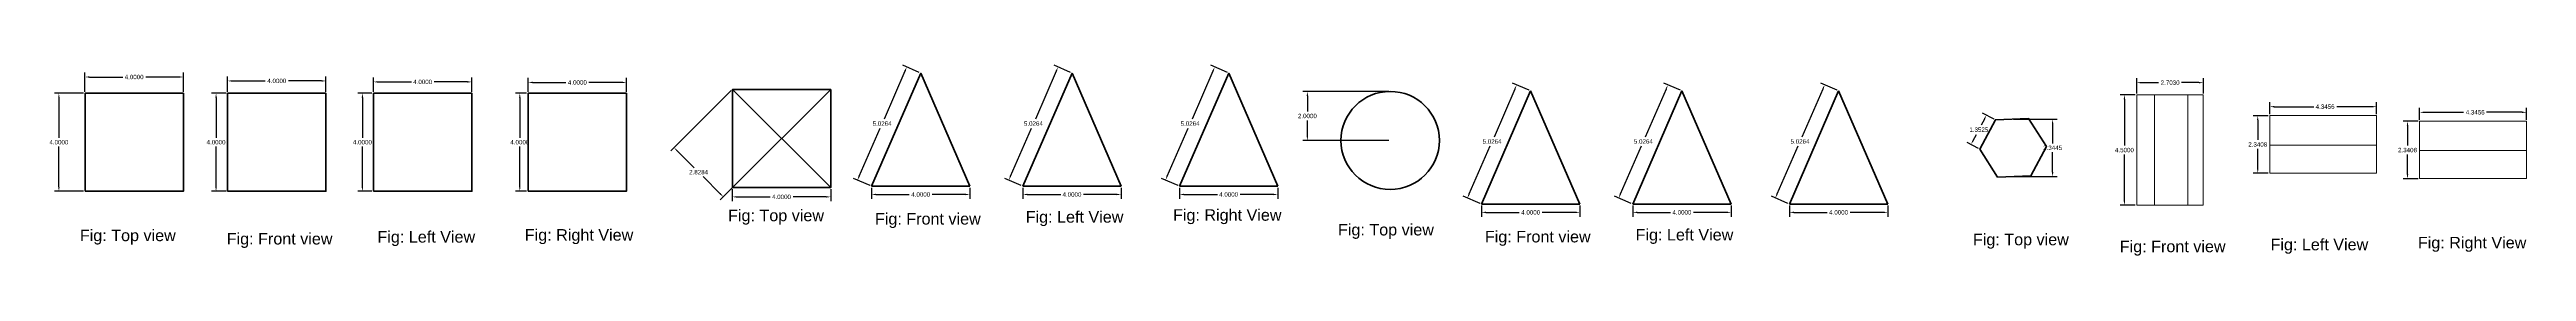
# Model space of a CAD drawing. Header units: inches. Extents: x 19 to 120, y 22 to 30.
import ezdxf

# ---------------------------------------------------------------- set-up
doc = ezdxf.new("R2010")
doc.units = ezdxf.units.IN
doc.header["$MEASUREMENT"] = 0
for name, color, linetype, lineweight in [('dimentioin', 132, 'Continuous', 5), ('Drawing', 50, 'Continuous', 50), ('Projection', 40, 'Continuous', 5), ('Text', 212, 'Continuous', 30)]:
    doc.layers.add(name, color=color, linetype=linetype, lineweight=lineweight)
doc.styles.get("Standard").update_dxf_attribs({"font": 'arial.ttf'})
doc.dimstyles.get("Standard").update_dxf_attribs({"dimtxt": 0.18, "dimasz": 0.18, "dimexe": 0.18, "dimexo": 0.0625, "dimgap": 0.09, "dimtad": 0, "dimtih": 1, "dimtoh": 1, "dimdec": 4, "dimzin": 0, "dimdsep": 46, "dimtxsty": 'Standard', "dimcen": 0.09, "dimadec": 0, "dimazin": 0, "dimtfac": 1, "dimtdec": 4, "dimtofl": 0, "dimtmove": 0, "dimatfit": 3, "dimfxl": 0, "dimtolj": 1, "dimtzin": 0, "dimarcsym": 0})

# ---------------------------------------------------------------- blocks, each defined once
blk = doc.blocks.new('*D1')
at = {"layer": 'Defpoints', "color": 0, "transparency": 16777216}
for p in [(20.25, 29.03), (19.19, 25.03), (20.25, 25.03)]:
    blk.add_point(p, dxfattribs=at)
at = {"layer": 'dimentioin', "color": 0, "lineweight": -2, "transparency": 16777216}
for p, q in [((20.19, 29.03), (19.01, 29.03)), ((19.19, 28.85), (19.19, 27.21)), ((19.19, 25.21), (19.19, 26.85)), ((20.19, 25.03), (19.01, 25.03))]:
    blk.add_line(p, q, dxfattribs=at)
at = {"layer": 'dimentioin', "color": 0, "transparency": 16777216}
for points in [[(19.16, 28.85), (19.22, 28.85), (19.19, 29.03)], [(19.16, 25.21), (19.22, 25.21), (19.19, 25.03)]]:
    blk.add_solid(points, dxfattribs=at)
at = {"layer": 'dimentioin', "color": 0, "transparency": 16777216, "insert": (19.19, 27.03), "char_height": 0.18, "attachment_point": 5}
blk.add_mtext('\\A1;4.0000', dxfattribs=at)
blk = doc.blocks.new('*D2')
at = {"layer": 'Defpoints', "color": 0, "transparency": 16777216}
for p in [(24.25, 29.69), (20.25, 29.03), (24.25, 29.03)]:
    blk.add_point(p, dxfattribs=at)
at = {"layer": 'dimentioin', "color": 0, "lineweight": -2, "transparency": 16777216}
for p, q in [((20.25, 29.09), (20.25, 29.87)), ((20.43, 29.69), (21.79, 29.69)), ((24.07, 29.69), (22.72, 29.69)), ((24.25, 29.09), (24.25, 29.87))]:
    blk.add_line(p, q, dxfattribs=at)
at = {"layer": 'dimentioin', "color": 0, "transparency": 16777216}
for points in [[(20.43, 29.72), (20.43, 29.66), (20.25, 29.69)], [(24.07, 29.72), (24.07, 29.66), (24.25, 29.69)]]:
    blk.add_solid(points, dxfattribs=at)
at = {"layer": 'dimentioin', "color": 0, "transparency": 16777216, "insert": (22.25, 29.69), "char_height": 0.18, "attachment_point": 5}
blk.add_mtext('\\A1;4.0000', dxfattribs=at)
blk = doc.blocks.new('*D3')
at = {"layer": 'Defpoints', "color": 0, "transparency": 16777216}
for p in [(30.05, 29.53), (26.05, 29.03), (30.05, 29.03)]:
    blk.add_point(p, dxfattribs=at)
at = {"layer": 'dimentioin', "color": 0, "lineweight": -2, "transparency": 16777216}
for p, q in [((26.05, 29.09), (26.05, 29.71)), ((26.23, 29.53), (27.58, 29.53)), ((29.87, 29.53), (28.52, 29.53)), ((30.05, 29.09), (30.05, 29.71))]:
    blk.add_line(p, q, dxfattribs=at)
at = {"layer": 'dimentioin', "color": 0, "transparency": 16777216}
for points in [[(26.23, 29.56), (26.23, 29.5), (26.05, 29.53)], [(29.87, 29.56), (29.87, 29.5), (30.05, 29.53)]]:
    blk.add_solid(points, dxfattribs=at)
at = {"layer": 'dimentioin', "color": 0, "transparency": 16777216, "insert": (28.05, 29.53), "char_height": 0.18, "attachment_point": 5}
blk.add_mtext('\\A1;4.0000', dxfattribs=at)
blk = doc.blocks.new('*D4')
at = {"layer": 'Defpoints', "color": 0, "transparency": 16777216}
for p in [(25.58, 29.03), (26.05, 29.03), (26.05, 25.03)]:
    blk.add_point(p, dxfattribs=at)
at = {"layer": 'dimentioin', "color": 0, "lineweight": -2, "transparency": 16777216}
for p, q in [((25.99, 29.03), (25.4, 29.03)), ((25.58, 28.85), (25.58, 27.21)), ((25.58, 25.21), (25.58, 26.85)), ((25.99, 25.03), (25.4, 25.03))]:
    blk.add_line(p, q, dxfattribs=at)
at = {"layer": 'dimentioin', "color": 0, "transparency": 16777216}
for points in [[(25.55, 28.85), (25.61, 28.85), (25.58, 29.03)], [(25.55, 25.21), (25.61, 25.21), (25.58, 25.03)]]:
    blk.add_solid(points, dxfattribs=at)
at = {"layer": 'dimentioin', "color": 0, "transparency": 16777216, "insert": (25.58, 27.03), "char_height": 0.18, "attachment_point": 5}
blk.add_mtext('\\A1;4.0000', dxfattribs=at)
blk = doc.blocks.new('*D5')
at = {"layer": 'Defpoints', "color": 0, "transparency": 16777216}
for p in [(31.98, 29.03), (31.53, 25.03), (31.98, 25.03)]:
    blk.add_point(p, dxfattribs=at)
at = {"layer": 'dimentioin', "color": 0, "lineweight": -2, "transparency": 16777216}
for p, q in [((31.92, 29.03), (31.35, 29.03)), ((31.53, 28.85), (31.53, 27.21)), ((31.53, 25.21), (31.53, 26.85)), ((31.92, 25.03), (31.35, 25.03))]:
    blk.add_line(p, q, dxfattribs=at)
at = {"layer": 'dimentioin', "color": 0, "transparency": 16777216}
for points in [[(31.5, 28.85), (31.56, 28.85), (31.53, 29.03)], [(31.5, 25.21), (31.56, 25.21), (31.53, 25.03)]]:
    blk.add_solid(points, dxfattribs=at)
at = {"layer": 'dimentioin', "color": 0, "transparency": 16777216, "insert": (31.53, 27.03), "char_height": 0.18, "attachment_point": 5}
blk.add_mtext('\\A1;4.0000', dxfattribs=at)
blk = doc.blocks.new('*D6')
at = {"layer": 'Defpoints', "color": 0, "transparency": 16777216}
for p in [(35.98, 29.49), (31.98, 29.03), (35.98, 29.03)]:
    blk.add_point(p, dxfattribs=at)
at = {"layer": 'dimentioin', "color": 0, "lineweight": -2, "transparency": 16777216}
for p, q in [((31.98, 29.09), (31.98, 29.67)), ((32.16, 29.49), (33.52, 29.49)), ((35.8, 29.49), (34.45, 29.49)), ((35.98, 29.09), (35.98, 29.67))]:
    blk.add_line(p, q, dxfattribs=at)
at = {"layer": 'dimentioin', "color": 0, "transparency": 16777216}
for points in [[(32.16, 29.52), (32.16, 29.46), (31.98, 29.49)], [(35.8, 29.52), (35.8, 29.46), (35.98, 29.49)]]:
    blk.add_solid(points, dxfattribs=at)
at = {"layer": 'dimentioin', "color": 0, "transparency": 16777216, "insert": (33.98, 29.49), "char_height": 0.18, "attachment_point": 5}
blk.add_mtext('\\A1;4.0000', dxfattribs=at)
blk = doc.blocks.new('*D7')
at = {"layer": 'Defpoints', "color": 0, "transparency": 16777216}
for p in [(38.27, 29.03), (37.93, 25.03), (38.27, 25.03)]:
    blk.add_point(p, dxfattribs=at)
at = {"layer": 'dimentioin', "color": 0, "lineweight": -2, "transparency": 16777216}
for p, q in [((38.2, 29.03), (37.75, 29.03)), ((37.93, 28.85), (37.93, 27.21)), ((37.93, 25.21), (37.93, 26.85)), ((38.2, 25.03), (37.75, 25.03))]:
    blk.add_line(p, q, dxfattribs=at)
at = {"layer": 'dimentioin', "color": 0, "transparency": 16777216}
for points in [[(37.9, 28.85), (37.96, 28.85), (37.93, 29.03)], [(37.9, 25.21), (37.96, 25.21), (37.93, 25.03)]]:
    blk.add_solid(points, dxfattribs=at)
at = {"layer": 'dimentioin', "color": 0, "transparency": 16777216, "insert": (37.93, 27.03), "char_height": 0.18, "attachment_point": 5}
blk.add_mtext('\\A1;4.0000', dxfattribs=at)
blk = doc.blocks.new('*D8')
at = {"layer": 'Defpoints', "color": 0, "transparency": 16777216}
for p in [(42.27, 29.47), (38.27, 29.03), (42.27, 29.03)]:
    blk.add_point(p, dxfattribs=at)
at = {"layer": 'dimentioin', "color": 0, "lineweight": -2, "transparency": 16777216}
for p, q in [((38.27, 29.09), (38.27, 29.65)), ((38.45, 29.47), (39.8, 29.47)), ((42.09, 29.47), (40.73, 29.47)), ((42.27, 29.09), (42.27, 29.65))]:
    blk.add_line(p, q, dxfattribs=at)
at = {"layer": 'dimentioin', "color": 0, "transparency": 16777216}
for points in [[(38.45, 29.5), (38.45, 29.44), (38.27, 29.47)], [(42.09, 29.5), (42.09, 29.44), (42.27, 29.47)]]:
    blk.add_solid(points, dxfattribs=at)
at = {"layer": 'dimentioin', "color": 0, "transparency": 16777216, "insert": (40.27, 29.47), "char_height": 0.18, "attachment_point": 5}
blk.add_mtext('\\A1;4.0000', dxfattribs=at)
blk = doc.blocks.new('*D12')
at = {"layer": 'Defpoints', "color": 0, "transparency": 16777216}
for p in [(54.23, 29.85), (51.66, 25.48), (52.23, 25.24)]:
    blk.add_point(p, dxfattribs=at)
at = {"layer": 'dimentioin', "color": 0, "lineweight": -2, "transparency": 16777216}
for p, q in [((53.59, 29.93), (52.74, 27.97)), ((54.17, 29.87), (53.5, 30.17)), ((51.73, 25.65), (52.58, 27.61)), ((52.17, 25.26), (51.5, 25.55))]:
    blk.add_line(p, q, dxfattribs=at)
at = {"layer": 'dimentioin', "color": 0, "transparency": 16777216}
for points in [[(53.56, 29.94), (53.62, 29.92), (53.66, 30.09)], [(51.7, 25.66), (51.76, 25.64), (51.66, 25.48)]]:
    blk.add_solid(points, dxfattribs=at)
at = {"layer": 'dimentioin', "color": 0, "transparency": 16777216, "insert": (52.66, 27.79), "char_height": 0.18, "attachment_point": 5}
blk.add_mtext('\\A1;5.0264', dxfattribs=at)
blk = doc.blocks.new('*D13')
at = {"layer": 'Defpoints', "color": 0, "transparency": 16777216}
for p in [(52.23, 25.24), (56.23, 25.24), (56.23, 24.9)]:
    blk.add_point(p, dxfattribs=at)
at = {"layer": 'dimentioin', "color": 0, "lineweight": -2, "transparency": 16777216}
for p, q in [((52.23, 25.17), (52.23, 24.72)), ((52.41, 24.9), (53.76, 24.9)), ((56.05, 24.9), (54.7, 24.9)), ((56.23, 25.17), (56.23, 24.72))]:
    blk.add_line(p, q, dxfattribs=at)
at = {"layer": 'dimentioin', "color": 0, "transparency": 16777216}
for points in [[(52.41, 24.93), (52.41, 24.87), (52.23, 24.9)], [(56.05, 24.93), (56.05, 24.87), (56.23, 24.9)]]:
    blk.add_solid(points, dxfattribs=at)
at = {"layer": 'dimentioin', "color": 0, "transparency": 16777216, "insert": (54.23, 24.9), "char_height": 0.18, "attachment_point": 5}
blk.add_mtext('\\A1;4.0000', dxfattribs=at)
blk = doc.blocks.new('*D14')
at = {"layer": 'Defpoints', "color": 0, "transparency": 16777216}
for p in [(46.57, 25.18), (50.57, 25.18), (50.57, 24.8)]:
    blk.add_point(p, dxfattribs=at)
at = {"layer": 'dimentioin', "color": 0, "lineweight": -2, "transparency": 16777216}
for p, q in [((46.57, 25.12), (46.57, 24.62)), ((46.75, 24.8), (48.11, 24.8)), ((50.39, 24.8), (49.04, 24.8)), ((50.57, 25.12), (50.57, 24.62))]:
    blk.add_line(p, q, dxfattribs=at)
at = {"layer": 'dimentioin', "color": 0, "transparency": 16777216}
for points in [[(46.75, 24.83), (46.75, 24.77), (46.57, 24.8)], [(50.39, 24.83), (50.39, 24.77), (50.57, 24.8)]]:
    blk.add_solid(points, dxfattribs=at)
at = {"layer": 'dimentioin', "color": 0, "transparency": 16777216, "insert": (48.57, 24.8), "char_height": 0.18, "attachment_point": 5}
blk.add_mtext('\\A1;4.0000', dxfattribs=at)
blk = doc.blocks.new('*D15')
at = {"layer": 'Defpoints', "color": 0, "transparency": 16777216}
for p in [(46.57, 29.18), (48.57, 27.18), (46.2, 24.81)]:
    blk.add_point(p, dxfattribs=at)
at = {"layer": 'dimentioin', "color": 0, "lineweight": -2, "transparency": 16777216}
for p, q in [((46.53, 29.14), (44.07, 26.68)), ((44.33, 26.68), (45.02, 25.99)), ((48.53, 27.14), (46.07, 24.68)), ((46.07, 24.93), (45.38, 25.63))]:
    blk.add_line(p, q, dxfattribs=at)
at = {"layer": 'dimentioin', "color": 0, "transparency": 16777216}
for points in [[(44.35, 26.7), (44.31, 26.66), (44.2, 26.81)], [(46.09, 24.96), (46.05, 24.91), (46.2, 24.81)]]:
    blk.add_solid(points, dxfattribs=at)
at = {"layer": 'dimentioin', "color": 0, "transparency": 16777216, "insert": (45.2, 25.81), "char_height": 0.18, "attachment_point": 5}
blk.add_mtext('\\A1;2.8284', dxfattribs=at)
blk = doc.blocks.new('*D16')
at = {"layer": 'Defpoints', "color": 0, "transparency": 16777216}
for p in [(60.38, 29.85), (57.81, 25.48), (58.38, 25.24)]:
    blk.add_point(p, dxfattribs=at)
at = {"layer": 'dimentioin', "color": 0, "lineweight": -2, "transparency": 16777216}
for p, q in [((59.74, 29.93), (58.89, 27.97)), ((60.32, 29.87), (59.65, 30.17)), ((57.88, 25.65), (58.73, 27.61)), ((58.32, 25.26), (57.65, 25.55))]:
    blk.add_line(p, q, dxfattribs=at)
at = {"layer": 'dimentioin', "color": 0, "transparency": 16777216}
for points in [[(59.71, 29.94), (59.77, 29.92), (59.81, 30.09)], [(57.86, 25.66), (57.91, 25.64), (57.81, 25.48)]]:
    blk.add_solid(points, dxfattribs=at)
at = {"layer": 'dimentioin', "color": 0, "transparency": 16777216, "insert": (58.81, 27.79), "char_height": 0.18, "attachment_point": 5}
blk.add_mtext('\\A1;5.0264', dxfattribs=at)
blk = doc.blocks.new('*D17')
at = {"layer": 'Defpoints', "color": 0, "transparency": 16777216}
for p in [(58.38, 25.24), (62.38, 25.24), (62.38, 24.9)]:
    blk.add_point(p, dxfattribs=at)
at = {"layer": 'dimentioin', "color": 0, "lineweight": -2, "transparency": 16777216}
for p, q in [((58.38, 25.17), (58.38, 24.72)), ((58.56, 24.9), (59.92, 24.9)), ((62.2, 24.9), (60.85, 24.9)), ((62.38, 25.17), (62.38, 24.72))]:
    blk.add_line(p, q, dxfattribs=at)
at = {"layer": 'dimentioin', "color": 0, "transparency": 16777216}
for points in [[(58.56, 24.93), (58.56, 24.87), (58.38, 24.9)], [(62.2, 24.93), (62.2, 24.87), (62.38, 24.9)]]:
    blk.add_solid(points, dxfattribs=at)
at = {"layer": 'dimentioin', "color": 0, "transparency": 16777216, "insert": (60.38, 24.9), "char_height": 0.18, "attachment_point": 5}
blk.add_mtext('\\A1;4.0000', dxfattribs=at)
blk = doc.blocks.new('*D18')
at = {"layer": 'Defpoints', "color": 0, "transparency": 16777216}
for p in [(66.75, 29.85), (64.18, 25.48), (64.75, 25.24)]:
    blk.add_point(p, dxfattribs=at)
at = {"layer": 'dimentioin', "color": 0, "lineweight": -2, "transparency": 16777216}
for p, q in [((66.11, 29.93), (65.26, 27.97)), ((66.7, 29.87), (66.02, 30.17)), ((64.25, 25.65), (65.1, 27.61)), ((64.7, 25.26), (64.02, 25.55))]:
    blk.add_line(p, q, dxfattribs=at)
at = {"layer": 'dimentioin', "color": 0, "transparency": 16777216}
for points in [[(66.08, 29.94), (66.14, 29.92), (66.18, 30.09)], [(64.23, 25.66), (64.28, 25.64), (64.18, 25.48)]]:
    blk.add_solid(points, dxfattribs=at)
at = {"layer": 'dimentioin', "color": 0, "transparency": 16777216, "insert": (65.18, 27.79), "char_height": 0.18, "attachment_point": 5}
blk.add_mtext('\\A1;5.0264', dxfattribs=at)
blk = doc.blocks.new('*D19')
at = {"layer": 'Defpoints', "color": 0, "transparency": 16777216}
for p in [(64.75, 25.24), (68.75, 25.24), (68.75, 24.9)]:
    blk.add_point(p, dxfattribs=at)
at = {"layer": 'dimentioin', "color": 0, "lineweight": -2, "transparency": 16777216}
for p, q in [((64.75, 25.17), (64.75, 24.72)), ((64.93, 24.9), (66.29, 24.9)), ((68.57, 24.9), (67.22, 24.9)), ((68.75, 25.17), (68.75, 24.72))]:
    blk.add_line(p, q, dxfattribs=at)
at = {"layer": 'dimentioin', "color": 0, "transparency": 16777216}
for points in [[(64.93, 24.93), (64.93, 24.87), (64.75, 24.9)], [(68.57, 24.93), (68.57, 24.87), (68.75, 24.9)]]:
    blk.add_solid(points, dxfattribs=at)
at = {"layer": 'dimentioin', "color": 0, "transparency": 16777216, "insert": (66.75, 24.9), "char_height": 0.18, "attachment_point": 5}
blk.add_mtext('\\A1;4.0000', dxfattribs=at)
blk = doc.blocks.new('*D24')
at = {"layer": 'Defpoints', "color": 0, "transparency": 16777216}
for p in [(79.03, 29.12), (76.46, 24.76), (77.03, 24.51)]:
    blk.add_point(p, dxfattribs=at)
at = {"layer": 'dimentioin', "color": 0, "lineweight": -2, "transparency": 16777216}
for p, q in [((78.97, 29.15), (78.29, 29.44)), ((78.39, 29.2), (77.54, 27.24)), ((76.53, 24.92), (77.38, 26.88)), ((76.97, 24.53), (76.29, 24.83))]:
    blk.add_line(p, q, dxfattribs=at)
at = {"layer": 'dimentioin', "color": 0, "transparency": 16777216}
for points in [[(78.36, 29.21), (78.41, 29.19), (78.46, 29.37)], [(76.5, 24.93), (76.56, 24.91), (76.46, 24.76)]]:
    blk.add_solid(points, dxfattribs=at)
at = {"layer": 'dimentioin', "color": 0, "transparency": 16777216, "insert": (77.46, 27.06), "char_height": 0.18, "attachment_point": 5}
blk.add_mtext('\\A1;5.0264', dxfattribs=at)
blk = doc.blocks.new('*D25')
at = {"layer": 'Defpoints', "color": 0, "transparency": 16777216}
for p in [(77.03, 24.51), (81.03, 24.51), (81.03, 24.17)]:
    blk.add_point(p, dxfattribs=at)
at = {"layer": 'dimentioin', "color": 0, "lineweight": -2, "transparency": 16777216}
for p, q in [((77.03, 24.45), (77.03, 23.99)), ((77.21, 24.17), (78.56, 24.17)), ((80.85, 24.17), (79.5, 24.17)), ((81.03, 24.45), (81.03, 23.99))]:
    blk.add_line(p, q, dxfattribs=at)
at = {"layer": 'dimentioin', "color": 0, "transparency": 16777216}
for points in [[(77.21, 24.2), (77.21, 24.14), (77.03, 24.17)], [(80.85, 24.2), (80.85, 24.14), (81.03, 24.17)]]:
    blk.add_solid(points, dxfattribs=at)
at = {"layer": 'dimentioin', "color": 0, "transparency": 16777216, "insert": (79.03, 24.17), "char_height": 0.18, "attachment_point": 5}
blk.add_mtext('\\A1;4.0000', dxfattribs=at)
blk = doc.blocks.new('*D20')
at = {"layer": 'Defpoints', "color": 0, "transparency": 16777216}
for p in [(85.18, 29.12), (82.61, 24.76), (83.18, 24.51)]:
    blk.add_point(p, dxfattribs=at)
at = {"layer": 'dimentioin', "color": 0, "lineweight": -2, "transparency": 16777216}
for p, q in [((85.12, 29.15), (84.44, 29.44)), ((84.54, 29.2), (83.69, 27.24)), ((82.68, 24.92), (83.53, 26.88)), ((83.12, 24.53), (82.44, 24.83))]:
    blk.add_line(p, q, dxfattribs=at)
at = {"layer": 'dimentioin', "color": 0, "transparency": 16777216}
for points in [[(84.51, 29.21), (84.56, 29.19), (84.61, 29.37)], [(82.65, 24.93), (82.71, 24.91), (82.61, 24.76)]]:
    blk.add_solid(points, dxfattribs=at)
at = {"layer": 'dimentioin', "color": 0, "transparency": 16777216, "insert": (83.61, 27.06), "char_height": 0.18, "attachment_point": 5}
blk.add_mtext('\\A1;5.0264', dxfattribs=at)
blk = doc.blocks.new('*D21')
at = {"layer": 'Defpoints', "color": 0, "transparency": 16777216}
for p in [(83.18, 24.51), (87.18, 24.51), (87.18, 24.17)]:
    blk.add_point(p, dxfattribs=at)
at = {"layer": 'dimentioin', "color": 0, "lineweight": -2, "transparency": 16777216}
for p, q in [((83.18, 24.45), (83.18, 23.99)), ((83.36, 24.17), (84.71, 24.17)), ((87, 24.17), (85.65, 24.17)), ((87.18, 24.45), (87.18, 23.99))]:
    blk.add_line(p, q, dxfattribs=at)
at = {"layer": 'dimentioin', "color": 0, "transparency": 16777216}
for points in [[(83.36, 24.2), (83.36, 24.14), (83.18, 24.17)], [(87, 24.2), (87, 24.14), (87.18, 24.17)]]:
    blk.add_solid(points, dxfattribs=at)
at = {"layer": 'dimentioin', "color": 0, "transparency": 16777216, "insert": (85.18, 24.17), "char_height": 0.18, "attachment_point": 5}
blk.add_mtext('\\A1;4.0000', dxfattribs=at)
blk = doc.blocks.new('*D22')
at = {"layer": 'Defpoints', "color": 0, "transparency": 16777216}
for p in [(91.55, 29.12), (88.98, 24.76), (89.55, 24.51)]:
    blk.add_point(p, dxfattribs=at)
at = {"layer": 'dimentioin', "color": 0, "lineweight": -2, "transparency": 16777216}
for p, q in [((91.49, 29.15), (90.82, 29.44)), ((90.91, 29.2), (90.06, 27.24)), ((89.05, 24.92), (89.9, 26.88)), ((89.49, 24.53), (88.82, 24.83))]:
    blk.add_line(p, q, dxfattribs=at)
at = {"layer": 'dimentioin', "color": 0, "transparency": 16777216}
for points in [[(90.88, 29.21), (90.94, 29.19), (90.98, 29.37)], [(89.02, 24.93), (89.08, 24.91), (88.98, 24.76)]]:
    blk.add_solid(points, dxfattribs=at)
at = {"layer": 'dimentioin', "color": 0, "transparency": 16777216, "insert": (89.98, 27.06), "char_height": 0.18, "attachment_point": 5}
blk.add_mtext('\\A1;5.0264', dxfattribs=at)
blk = doc.blocks.new('*D23')
at = {"layer": 'Defpoints', "color": 0, "transparency": 16777216}
for p in [(89.55, 24.51), (93.55, 24.51), (93.55, 24.17)]:
    blk.add_point(p, dxfattribs=at)
at = {"layer": 'dimentioin', "color": 0, "lineweight": -2, "transparency": 16777216}
for p, q in [((89.55, 24.45), (89.55, 23.99)), ((89.73, 24.17), (91.08, 24.17)), ((93.37, 24.17), (92.02, 24.17)), ((93.55, 24.45), (93.55, 23.99))]:
    blk.add_line(p, q, dxfattribs=at)
at = {"layer": 'dimentioin', "color": 0, "transparency": 16777216}
for points in [[(89.73, 24.2), (89.73, 24.14), (89.55, 24.17)], [(93.37, 24.2), (93.37, 24.14), (93.55, 24.17)]]:
    blk.add_solid(points, dxfattribs=at)
at = {"layer": 'dimentioin', "color": 0, "transparency": 16777216, "insert": (91.55, 24.17), "char_height": 0.18, "attachment_point": 5}
blk.add_mtext('\\A1;4.0000', dxfattribs=at)
blk = doc.blocks.new('*D26')
at = {"layer": 'Defpoints', "color": 0, "transparency": 16777216}
for p in [(73.32, 29.1), (69.95, 27.1), (73.32, 27.1)]:
    blk.add_point(p, dxfattribs=at)
at = {"layer": 'dimentioin', "color": 0, "lineweight": -2, "transparency": 16777216}
for p, q in [((73.26, 29.1), (69.77, 29.1)), ((69.95, 28.92), (69.95, 28.28)), ((69.95, 27.28), (69.95, 27.92)), ((73.26, 27.1), (69.77, 27.1))]:
    blk.add_line(p, q, dxfattribs=at)
at = {"layer": 'dimentioin', "color": 0, "transparency": 16777216}
for points in [[(69.92, 28.92), (69.98, 28.92), (69.95, 29.1)], [(69.92, 27.28), (69.98, 27.28), (69.95, 27.1)]]:
    blk.add_solid(points, dxfattribs=at)
at = {"layer": 'dimentioin', "color": 0, "transparency": 16777216, "insert": (69.95, 28.1), "char_height": 0.18, "attachment_point": 5}
blk.add_mtext('\\A1;2.0000', dxfattribs=at)
blk = doc.blocks.new('*D27')
at = {"layer": 'Defpoints', "color": 0, "transparency": 16777216}
for p in [(97.56, 28.13), (97.92, 27.94), (97.29, 26.75)]:
    blk.add_point(p, dxfattribs=at)
at = {"layer": 'dimentioin', "color": 0, "lineweight": -2, "transparency": 16777216}
for p, q in [((97.87, 27.97), (97.4, 28.22)), ((97.02, 27.1), (97.15, 27.35)), ((97.48, 27.97), (97.34, 27.72)), ((97.24, 26.78), (96.77, 27.02))]:
    blk.add_line(p, q, dxfattribs=at)
at = {"layer": 'dimentioin', "color": 0, "transparency": 16777216}
for points in [[(97.45, 27.99), (97.5, 27.96), (97.56, 28.13)], [(96.99, 27.11), (97.04, 27.08), (96.93, 26.94)]]:
    blk.add_solid(points, dxfattribs=at)
at = {"layer": 'dimentioin', "color": 0, "transparency": 16777216, "insert": (97.25, 27.54), "char_height": 0.18, "attachment_point": 5}
blk.add_mtext('\\A1;1.3525', dxfattribs=at)
blk = doc.blocks.new('*D28')
at = {"layer": 'Defpoints', "color": 0, "transparency": 16777216}
for p in [(98.6, 27.97), (98.6, 25.63), (100.25, 25.63)]:
    blk.add_point(p, dxfattribs=at)
at = {"layer": 'dimentioin', "color": 0, "lineweight": -2, "transparency": 16777216}
for p, q in [((98.66, 27.97), (100.43, 27.97)), ((100.25, 27.79), (100.25, 26.98)), ((100.25, 25.81), (100.25, 26.62)), ((98.66, 25.63), (100.43, 25.63))]:
    blk.add_line(p, q, dxfattribs=at)
at = {"layer": 'dimentioin', "color": 0, "transparency": 16777216}
for points in [[(100.22, 27.79), (100.28, 27.79), (100.25, 27.97)], [(100.22, 25.81), (100.28, 25.81), (100.25, 25.63)]]:
    blk.add_solid(points, dxfattribs=at)
at = {"layer": 'dimentioin', "color": 0, "transparency": 16777216, "insert": (100.25, 26.8), "char_height": 0.18, "attachment_point": 5}
blk.add_mtext('\\A1;2.3445', dxfattribs=at)
blk = doc.blocks.new('*D29')
at = {"layer": 'Defpoints', "color": 0, "transparency": 16777216}
for p in [(103.67, 28.96), (103.17, 24.46), (103.67, 24.46)]:
    blk.add_point(p, dxfattribs=at)
at = {"layer": 'dimentioin', "color": 0, "lineweight": -2, "transparency": 16777216}
for p, q in [((103.61, 28.96), (102.99, 28.96)), ((103.17, 28.78), (103.17, 26.89)), ((103.17, 24.64), (103.17, 26.53)), ((103.61, 24.46), (102.99, 24.46))]:
    blk.add_line(p, q, dxfattribs=at)
at = {"layer": 'dimentioin', "color": 0, "transparency": 16777216}
for points in [[(103.14, 28.78), (103.2, 28.78), (103.17, 28.96)], [(103.14, 24.64), (103.2, 24.64), (103.17, 24.46)]]:
    blk.add_solid(points, dxfattribs=at)
at = {"layer": 'dimentioin', "color": 0, "transparency": 16777216, "insert": (103.17, 26.71), "char_height": 0.18, "attachment_point": 5}
blk.add_mtext('\\A1;4.5000', dxfattribs=at)
blk = doc.blocks.new('*D30')
at = {"layer": 'Defpoints', "color": 0, "transparency": 16777216}
for p in [(106.38, 29.46), (103.67, 28.96), (106.38, 28.96)]:
    blk.add_point(p, dxfattribs=at)
at = {"layer": 'dimentioin', "color": 0, "lineweight": -2, "transparency": 16777216}
for p, q in [((103.67, 29.02), (103.67, 29.64)), ((103.85, 29.46), (104.56, 29.46)), ((106.2, 29.46), (105.49, 29.46)), ((106.38, 29.02), (106.38, 29.64))]:
    blk.add_line(p, q, dxfattribs=at)
at = {"layer": 'dimentioin', "color": 0, "transparency": 16777216}
for points in [[(103.85, 29.49), (103.85, 29.43), (103.67, 29.46)], [(106.2, 29.49), (106.2, 29.43), (106.38, 29.46)]]:
    blk.add_solid(points, dxfattribs=at)
at = {"layer": 'dimentioin', "color": 0, "transparency": 16777216, "insert": (105.03, 29.46), "char_height": 0.18, "attachment_point": 5}
blk.add_mtext('\\A1;2.7030', dxfattribs=at)
blk = doc.blocks.new('*D31')
at = {"layer": 'Defpoints', "color": 0, "transparency": 16777216}
for p in [(109.08, 28.11), (108.59, 25.77), (109.08, 25.77)]:
    blk.add_point(p, dxfattribs=at)
at = {"layer": 'dimentioin', "color": 0, "lineweight": -2, "transparency": 16777216}
for p, q in [((109.02, 28.11), (108.41, 28.11)), ((108.59, 27.93), (108.59, 27.13)), ((108.59, 25.95), (108.59, 26.76)), ((109.02, 25.77), (108.41, 25.77))]:
    blk.add_line(p, q, dxfattribs=at)
at = {"layer": 'dimentioin', "color": 0, "transparency": 16777216}
for points in [[(108.56, 27.93), (108.62, 27.93), (108.59, 28.11)], [(108.56, 25.95), (108.62, 25.95), (108.59, 25.77)]]:
    blk.add_solid(points, dxfattribs=at)
at = {"layer": 'dimentioin', "color": 0, "transparency": 16777216, "insert": (108.59, 26.94), "char_height": 0.18, "attachment_point": 5}
blk.add_mtext('\\A1;2.3408', dxfattribs=at)
blk = doc.blocks.new('*D32')
at = {"layer": 'Defpoints', "color": 0, "transparency": 16777216}
for p in [(113.42, 28.48), (109.08, 28.11), (113.42, 28.11)]:
    blk.add_point(p, dxfattribs=at)
at = {"layer": 'dimentioin', "color": 0, "lineweight": -2, "transparency": 16777216}
for p, q in [((109.08, 28.18), (109.08, 28.66)), ((109.26, 28.48), (110.87, 28.48)), ((113.24, 28.48), (111.8, 28.48)), ((113.42, 28.18), (113.42, 28.66))]:
    blk.add_line(p, q, dxfattribs=at)
at = {"layer": 'dimentioin', "color": 0, "transparency": 16777216}
for points in [[(109.26, 28.51), (109.26, 28.45), (109.08, 28.48)], [(113.24, 28.51), (113.24, 28.45), (113.42, 28.48)]]:
    blk.add_solid(points, dxfattribs=at)
at = {"layer": 'dimentioin', "color": 0, "transparency": 16777216, "insert": (111.33, 28.48), "char_height": 0.18, "attachment_point": 5}
blk.add_mtext('\\A1;4.3456', dxfattribs=at)
blk = doc.blocks.new('*D33')
at = {"layer": 'Defpoints', "color": 0, "transparency": 16777216}
for p in [(115.17, 27.89), (114.68, 25.54), (115.17, 25.54)]:
    blk.add_point(p, dxfattribs=at)
at = {"layer": 'dimentioin', "color": 0, "lineweight": -2, "transparency": 16777216}
for p, q in [((115.11, 27.89), (114.5, 27.89)), ((114.68, 27.71), (114.68, 26.9)), ((114.68, 25.72), (114.68, 26.53)), ((115.11, 25.54), (114.5, 25.54))]:
    blk.add_line(p, q, dxfattribs=at)
at = {"layer": 'dimentioin', "color": 0, "transparency": 16777216}
for points in [[(114.65, 27.71), (114.71, 27.71), (114.68, 27.89)], [(114.65, 25.72), (114.71, 25.72), (114.68, 25.54)]]:
    blk.add_solid(points, dxfattribs=at)
at = {"layer": 'dimentioin', "color": 0, "transparency": 16777216, "insert": (114.68, 26.71), "char_height": 0.18, "attachment_point": 5}
blk.add_mtext('\\A1;2.3408', dxfattribs=at)
blk = doc.blocks.new('*D34')
at = {"layer": 'Defpoints', "color": 0, "transparency": 16777216}
for p in [(119.52, 28.25), (115.17, 27.89), (119.52, 27.89)]:
    blk.add_point(p, dxfattribs=at)
at = {"layer": 'dimentioin', "color": 0, "lineweight": -2, "transparency": 16777216}
for p, q in [((115.17, 27.95), (115.17, 28.43)), ((115.35, 28.25), (116.96, 28.25)), ((119.34, 28.25), (117.89, 28.25)), ((119.52, 27.95), (119.52, 28.43))]:
    blk.add_line(p, q, dxfattribs=at)
at = {"layer": 'dimentioin', "color": 0, "transparency": 16777216}
for points in [[(115.35, 28.28), (115.35, 28.22), (115.17, 28.25)], [(119.34, 28.28), (119.34, 28.22), (119.52, 28.25)]]:
    blk.add_solid(points, dxfattribs=at)
at = {"layer": 'dimentioin', "color": 0, "transparency": 16777216, "insert": (117.43, 28.25), "char_height": 0.18, "attachment_point": 5}
blk.add_mtext('\\A1;4.3456', dxfattribs=at)

msp = doc.modelspace()

# ---------------------------------------------------------------- linework, layer by layer
for p, q in [((54.23117, 29.84713), (52.23117, 25.23575)), ((60.3821, 29.84713), (58.3821, 25.23575)), ((66.7539, 29.84713), (64.7539, 25.23575)), ((79.02859, 29.12014), (77.02859, 24.50876)), ((85.17952, 29.12014), (83.17952, 24.50876)), ((91.55132, 29.12014), (89.55132, 24.50876))]:
    msp.add_line(p, q)
at = {"layer": 'Drawing'}
for p, q in [((52.23117, 25.23575), (54.23117, 29.84713)), ((54.23117, 29.84713), (56.23117, 25.23575)), ((58.3821, 25.23575), (60.3821, 29.84713)), ((60.3821, 29.84713), (62.3821, 25.23575)), ((64.7539, 25.23575), (66.7539, 29.84713)), ((66.7539, 29.84713), (68.7539, 25.23575)), ((77.02859, 24.50876), (79.02859, 29.12014)), ((79.02859, 29.12014), (81.02859, 24.50876)), ((83.17952, 24.50876), (85.17952, 29.12014)), ((85.17952, 29.12014), (87.17952, 24.50876)), ((89.55132, 24.50876), (91.55132, 29.12014)), ((91.55132, 29.12014), (93.55132, 24.50876)), ((52.23117, 25.23575), (56.23117, 25.23575)), ((58.3821, 25.23575), (62.3821, 25.23575)), ((64.7539, 25.23575), (68.7539, 25.23575)), ((98.01501, 25.60296), (99.36649, 25.65624)), ((77.02859, 24.50876), (81.02859, 24.50876)), ((83.17952, 24.50876), (87.17952, 24.50876)), ((89.55132, 24.50876), (93.55132, 24.50876))]:
    msp.add_line(p, q, dxfattribs=at)
for points in [[(20.25451, 25.03081), (24.25451, 25.03081), (24.25451, 29.03081), (20.25451, 29.03081)], [(26.04974, 25.03081), (30.04974, 25.03081), (30.04974, 29.03081), (26.04974, 29.03081)], [(31.98203, 25.03081), (35.98203, 25.03081), (35.98203, 29.03081), (31.98203, 29.03081)], [(38.26673, 25.03081), (42.26673, 25.03081), (42.26673, 29.03081), (38.26673, 29.03081)], [(46.57314, 25.18008), (50.57314, 25.18008), (50.57314, 29.18008), (46.57314, 29.18008)], [(98.01501, 25.60296), (99.36649, 25.65624), (99.99608, 26.8533), (99.2742, 27.99708), (97.92271, 27.9438), (97.29312, 26.74673)]]:
    msp.add_lwpolyline(points, close=True, dxfattribs=at)
msp.add_circle((73.31765, 27.10264), 2, dxfattribs=at)
at = {"layer": 'Projection'}
for p, q in [((46.57314, 29.18008), (50.57314, 25.18008)), ((50.57314, 29.18008), (46.57314, 25.18008)), ((103.67431, 28.96239), (103.67431, 24.46239)), ((103.67431, 28.96239), (106.37728, 28.96239)), ((104.3962, 24.46239), (104.3962, 28.96239)), ((105.74768, 28.96239), (105.74768, 24.46239)), ((106.37728, 24.46239), (106.37728, 28.96239)), ((111.67378, 28.11387), (109.07804, 28.11387)), ((109.07804, 28.11387), (109.07804, 25.77304)), ((113.42361, 28.11387), (111.67378, 28.11387)), ((113.42361, 25.77304), (113.42361, 28.11387)), ((117.76586, 27.88518), (115.17012, 27.88518)), ((115.17012, 27.88518), (115.17012, 25.54434)), ((119.51569, 27.88518), (117.76586, 27.88518)), ((119.51569, 25.54434), (119.51569, 27.88518)), ((109.07804, 26.91681), (113.42361, 26.91681)), ((115.17012, 26.68812), (119.51569, 26.68812)), ((113.42361, 25.77304), (109.07804, 25.77304)), ((109.07804, 25.77304), (113.42361, 25.77304)), ((119.51569, 25.54434), (115.17012, 25.54434)), ((115.17012, 25.54434), (119.51569, 25.54434)), ((103.67431, 24.46239), (104.3962, 24.46239)), ((103.67431, 24.46239), (106.37728, 24.46239)), ((105.74768, 24.46239), (106.37728, 24.46239))]:
    msp.add_line(p, q, dxfattribs=at)

# ---------------------------------------------------------------- texts
at = {"layer": 'Text'}
for s, p in [('Fig: Top view', (46.39819, 23.80935)), ('Fig: Left View ', (58.4977, 23.75066)), ('Fig: Right View', (64.48873, 23.82892)), ('Fig: Top view', (20.04213, 22.99654)), ('Fig: Front view', (26.01358, 22.85959)), ('Fig: Left View ', (32.14165, 22.93784)), ('Fig: Right View', (38.13267, 23.0161)), ('Fig: Front view', (52.36963, 23.6724)), ('Fig: Top view', (71.19561, 23.22896)), ('Fig: Front view', (77.16705, 22.94541)), ('Fig: Left View ', (83.29512, 23.02367)), ('Fig: Top view', (97.01017, 22.82899)), ('Fig: Right View', (115.1007, 22.70195)), ('Fig: Front view', (102.98161, 22.54543)), ('Fig: Left View ', (109.10968, 22.62369))]:
    msp.add_text(s, height=0.4695578, dxfattribs=at).set_placement(p)

# ---------------------------------------------------------------- dimensions: what is measured, and where the dimension line sits
at = {"layer": 'dimentioin'}
for p1, p2, distance, picture, middle in [((20.25451, 29.03081), (24.25451, 29.03081), 0.65693, '*D2', (22.25451, 29.68774)), ((26.04974, 29.03081), (30.04974, 29.03081), 0.50041, '*D3', (28.04974, 29.53122)), ((31.98203, 29.03081), (35.98203, 29.03081), 0.46128, '*D6', (33.98203, 29.49209)), ((38.26673, 29.03081), (42.26673, 29.03081), 0.44172, '*D8', (40.26673, 29.47252)), ((54.23117, 29.84713), (52.23117, 25.23575), -0.62198, '*D12', (52.66055, 27.78892)), ((60.3821, 29.84713), (58.3821, 25.23575), -0.62198, '*D16', (58.81148, 27.78892)), ((66.7539, 29.84713), (64.7539, 25.23575), -0.62198, '*D18', (65.18328, 27.78892)), ((79.02859, 29.12014), (77.02859, 24.50876), -0.62198, '*D24', (77.45797, 27.06193)), ((85.17952, 29.12014), (83.17952, 24.50876), -0.62198, '*D20', (83.6089, 27.06193)), ((91.55132, 29.12014), (89.55132, 24.50876), -0.62198, '*D22', (89.9807, 27.06193)), ((103.67431, 28.96239), (106.37728, 28.96239), 0.49865, '*D30', (105.02579, 29.46104)), ((26.04974, 25.03081), (26.04974, 29.03081), 0.46988, '*D4', (25.57986, 27.03081)), ((31.98203, 29.03081), (31.98203, 25.03081), -0.45031, '*D5', (31.53172, 27.03081)), ((38.26673, 29.03081), (38.26673, 25.03081), -0.33283, '*D7', (37.93389, 27.03081)), ((46.57314, 29.18008), (48.57314, 27.18008), -3.35506, '*D15', (45.20075, 25.80769)), ((73.31765, 29.10264), (73.31765, 27.10264), -3.36662, '*D26', (69.95102, 28.10264)), ((97.29312, 26.74673), (97.92271, 27.9438), 0.40834, '*D27', (97.24651, 27.53534)), ((103.67431, 28.96239), (103.67431, 24.46239), -0.50184, '*D29', (103.17247, 26.71239)), ((98.59845, 27.97044), (98.59845, 25.62596), 1.65452, '*D28', (100.25297, 26.7982)), ((109.07804, 28.11387), (109.07804, 25.77304), -0.49278, '*D31', (108.58526, 26.94345)), ((115.17012, 27.88518), (115.17012, 25.54434), -0.49278, '*D33', (114.67734, 26.71476)), ((46.57314, 25.18008), (50.57314, 25.18008), -0.38288, '*D14', (48.57314, 24.79719)), ((52.23117, 25.23575), (56.23117, 25.23575), -0.33812, '*D13', (54.23117, 24.89763)), ((58.3821, 25.23575), (62.3821, 25.23575), -0.33812, '*D17', (60.3821, 24.89763)), ((64.7539, 25.23575), (68.7539, 25.23575), -0.33812, '*D19', (66.7539, 24.89763)), ((77.02859, 24.50876), (81.02859, 24.50876), -0.33812, '*D25', (79.02859, 24.17064)), ((83.17952, 24.50876), (87.17952, 24.50876), -0.33812, '*D21', (85.17952, 24.17064)), ((89.55132, 24.50876), (93.55132, 24.50876), -0.33812, '*D23', (91.55132, 24.17064))]:
    dim = msp.add_aligned_dim(p1=p1, p2=p2, distance=distance, dimstyle='Standard', dxfattribs=at)
    dim.commit()
    dim.dimension.update_dxf_attribs({"geometry": picture, "text_midpoint": middle})
for base, p1, p2, angle, picture, middle in [((19.18865, 25.03081), (20.25451, 29.03081), (20.25451, 25.03081), 270, '*D1', (19.18865, 27.03081)), ((113.42361, 28.48145), (109.07804, 28.11387), (113.42361, 28.11387), 0, '*D32', (111.33428, 28.48145)), ((119.51569, 28.25276), (115.17012, 27.88518), (119.51569, 27.88518), 0, '*D34', (117.42636, 28.25276))]:
    dim = msp.add_linear_dim(base=base, p1=p1, p2=p2, angle=angle, dimstyle='Standard', dxfattribs=at)
    dim.commit()
    dim.dimension.update_dxf_attribs({"geometry": picture, "text_midpoint": middle, "dimtype": 161})

doc.saveas('drawing.dxf')
